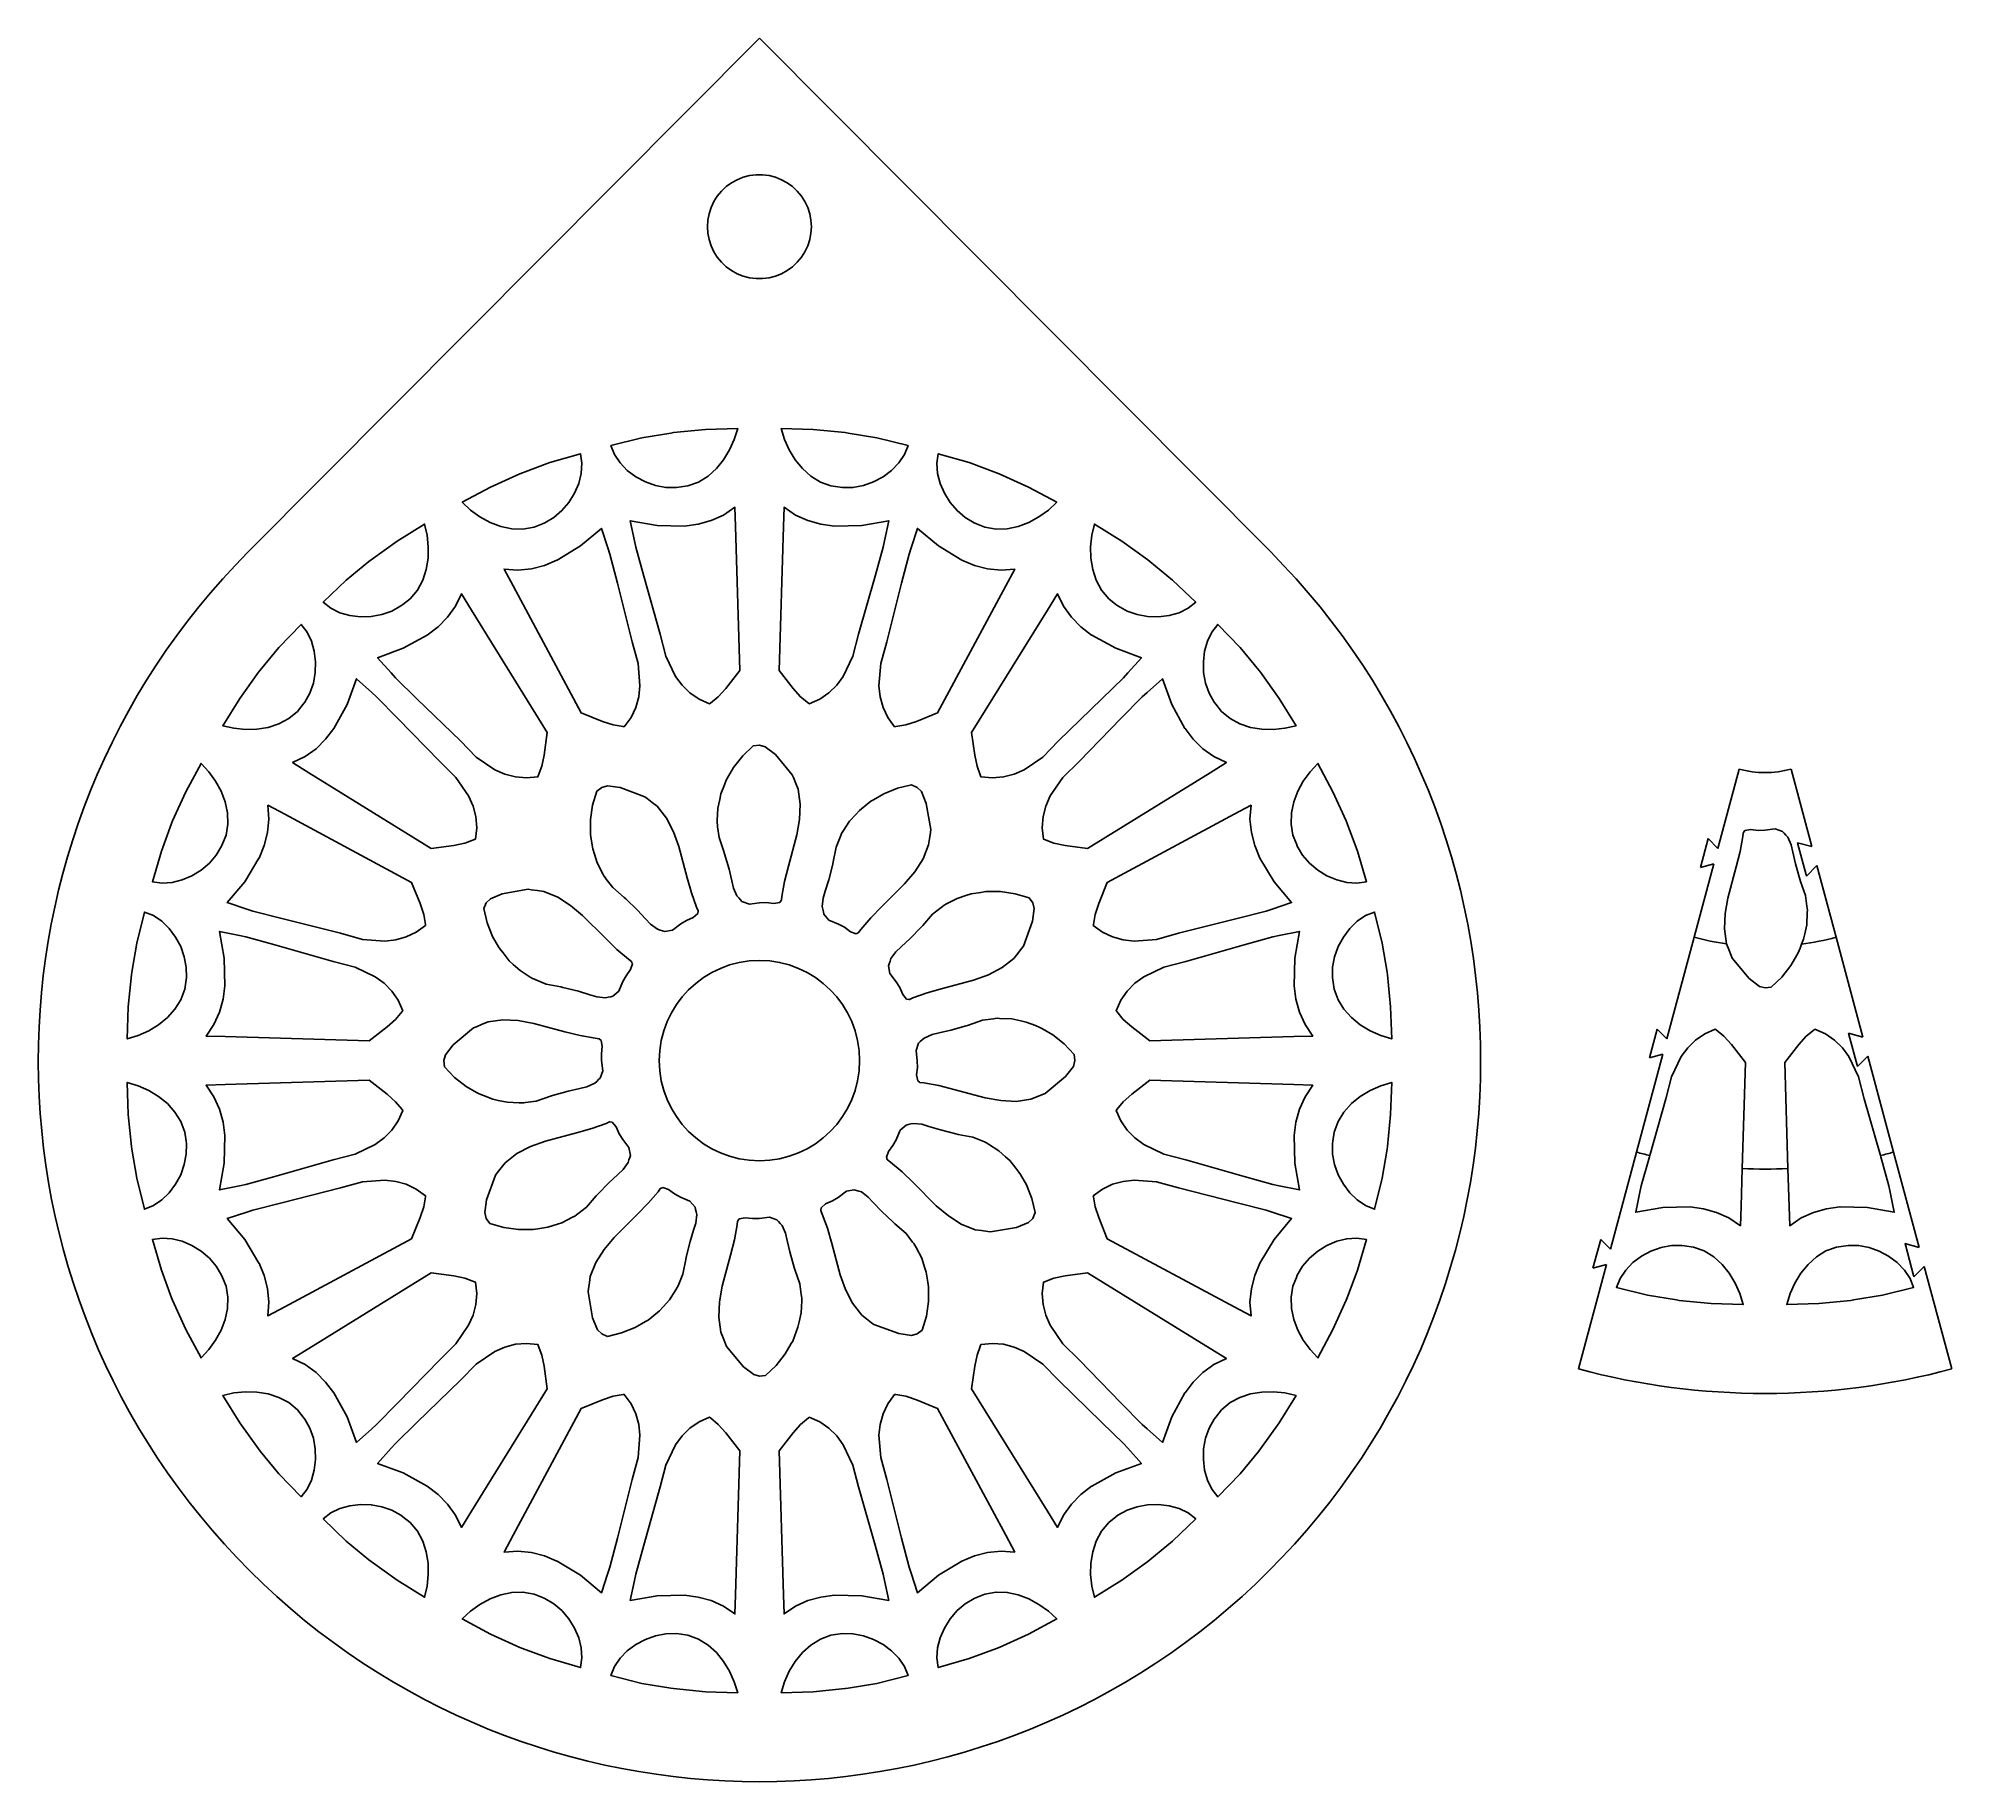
# Model space of a CAD drawing. Header units: millimetres. Extents: x 1135 to 1933, y -211 to 516.
import ezdxf

# ---------------------------------------------------------------- set-up
doc = ezdxf.new("R2010")
doc.units = ezdxf.units.MM
doc.header["$MEASUREMENT"] = 0
doc.layers.add('Predeterminada', color=18, linetype='Continuous', true_color=0x000000)

msp = doc.modelspace()

# ---------------------------------------------------------------- linework, layer by layer
at = {"layer": 'Predeterminada'}
for p, q in [((1435.93, 515.9, 50), (1222.91, 301.81, 50)), ((1648.95, 301.81, 50), (1435.93, 515.9, 50)), ((1428.94, 216.87, 50), (1425.15, 212.05, 50)), ((1433.36, 221.04, 50), (1428.94, 216.87, 50)), ((1435.93, 221.33, 50), (1433.36, 221.04, 50)), ((1438.31, 220.68, 50), (1435.93, 221.33, 50)), ((1442.55, 217.41, 50), (1438.31, 220.68, 50)), ((1449.62, 208.96, 50), (1442.55, 217.41, 50)), ((1422.68, 207.73, 50), (1422.1, 206.7, 50)), ((1425.15, 212.05, 50), (1422.68, 207.73, 50)), ((1450.07, 207.82, 50), (1449.62, 208.96, 50)), ((1451.06, 205.37, 50), (1450.07, 207.82, 50)), ((1835.3, 178.29, 119.63), (1844.15, 211.32, 119.63)), ((1865.76, 211.32, 119.63), (1874.41, 179.04, 119.63)), ((1368.11, 202.17, 50), (1366.36, 196.36, 50)), ((1370.19, 203.72, 50), (1368.11, 202.17, 50)), ((1372.57, 204.34, 50), (1370.19, 203.72, 50)), ((1377.88, 203.63, 50), (1372.57, 204.34, 50)), ((1388.23, 199.84, 50), (1377.88, 203.63, 50)), ((1389.19, 199.09, 50), (1388.23, 199.84, 50)), ((1419.87, 200.97, 50), (1419.38, 198.73, 50)), ((1421.37, 204.82, 50), (1419.87, 200.97, 50)), ((1422.1, 206.7, 50), (1421.37, 204.82, 50)), ((1452.03, 202.96, 50), (1451.06, 205.37, 50)), ((1452.91, 196.75, 50), (1452.03, 202.96, 50)), ((1487.7, 201.07, 50), (1483.4, 198.56, 50)), ((1493.39, 203.35, 50), (1487.7, 201.07, 50)), ((1499.29, 204.75, 50), (1493.39, 203.35, 50)), ((1501.67, 203.72, 50), (1499.29, 204.75, 50)), ((1503.41, 201.97, 50), (1501.67, 203.72, 50)), ((1505.44, 197.01, 50), (1503.41, 201.97, 50)), ((1366.36, 196.36, 50), (1365.5, 190.29, 50)), ((1391.27, 197.46, 50), (1389.19, 199.09, 50)), ((1393.31, 195.86, 50), (1391.27, 197.46, 50)), ((1397.19, 190.91, 50), (1393.31, 195.86, 50)), ((1418.56, 194.99, 50), (1418.32, 189.94, 50)), ((1419.38, 198.73, 50), (1418.56, 194.99, 50)), ((1452.61, 190.37, 50), (1452.91, 196.75, 50)), ((1476.04, 192.42, 50), (1473.46, 189.59, 50)), ((1477.58, 194.11, 50), (1476.04, 192.42, 50)), ((1480.8, 196.7, 50), (1477.58, 194.11, 50)), ((1482.38, 197.96, 50), (1480.8, 196.7, 50)), ((1483.4, 198.56, 50), (1482.38, 197.96, 50)), ((1507.34, 186.16, 50), (1505.44, 197.01, 50)), ((1365.5, 190.29, 50), (1365.52, 185.31, 50)), ((1365.52, 185.31, 50), (1365.52, 184.13, 50)), ((1365.52, 184.13, 50), (1365.83, 182.14, 50)), ((1400.11, 185.24, 50), (1397.19, 190.91, 50)), ((1402.35, 179.06, 50), (1400.11, 185.24, 50)), ((1418.32, 189.94, 50), (1418.28, 188.9, 50)), ((1418.28, 188.9, 50), (1418.39, 188.04, 50)), ((1418.39, 188.04, 50), (1418.49, 187.31, 50)), ((1418.49, 187.31, 50), (1419.1, 182.83, 50)), ((1447.99, 170.91, 50), (1451.46, 183.9, 50)), ((1451.46, 183.9, 50), (1452.61, 190.37, 50)), ((1469.84, 183.65, 50), (1469.56, 182.97, 50)), ((1470.16, 184.45, 50), (1469.84, 183.65, 50)), ((1470.73, 185.33, 50), (1470.16, 184.45, 50)), ((1473.46, 189.59, 50), (1470.73, 185.33, 50)), ((1506.79, 182.33, 50), (1507.16, 184.94, 50)), ((1507.16, 184.94, 50), (1507.34, 186.16, 50)), ((1845.83, 184.78, 119.63), (1845.66, 183.18, 119.63)), ((1845.92, 184.9, 119.63), (1845.83, 184.78, 119.63)), ((1846.51, 185.71, 119.63), (1845.92, 184.9, 119.63)), ((1848.98, 186.16, 119.63), (1846.51, 185.71, 119.63)), ((1852.09, 185.8, 119.63), (1848.98, 186.16, 119.63)), ((1854.88, 185.87, 119.63), (1852.09, 185.8, 119.63)), ((1859.17, 186.4, 119.63), (1854.88, 185.87, 119.63)), ((1862.25, 185.32, 119.63), (1859.17, 186.4, 119.63)), ((1862.88, 184.63, 119.63), (1862.25, 185.32, 119.63)), ((1863.62, 183.82, 119.63), (1862.88, 184.63, 119.63)), ((1864.38, 182.98, 119.63), (1863.62, 183.82, 119.63)), ((1365.83, 182.14, 50), (1366.46, 178.05, 50)), ((1366.46, 178.05, 50), (1367.16, 175.87, 50)), ((1367.16, 175.87, 50), (1368.32, 172.22, 50)), ((1405.84, 166.08, 50), (1402.35, 179.06, 50)), ((1419.1, 182.83, 50), (1421.14, 176.94, 50)), ((1421.14, 176.94, 50), (1421.41, 176.02, 50)), ((1421.41, 176.02, 50), (1423.25, 169.6, 50)), ((1467.85, 178.79, 50), (1466.67, 172.66, 50)), ((1469.56, 182.97, 50), (1467.85, 178.79, 50)), ((1504.08, 173.94, 50), (1506.43, 179.76, 50)), ((1506.43, 179.76, 50), (1506.79, 182.33, 50)), ((1828, 170.36, 119.63), (1831.22, 182.37, 119.63)), ((1831.22, 182.37, 119.63), (1835.3, 178.29, 119.63)), ((1844.54, 176.95, 119.63), (1842.9, 170.57, 119.63)), ((1845.66, 183.18, 119.63), (1844.54, 176.95, 119.63)), ((1865.82, 179.73, 119.63), (1864.38, 182.98, 119.63)), ((1866.51, 176.75, 119.63), (1865.82, 179.73, 119.63)), ((1867.63, 171.88, 119.63), (1866.51, 176.75, 119.63)), ((1874.41, 179.04, 119.63), (1868.49, 180.62, 119.63)), ((1868.49, 180.62, 119.63), (1868.64, 180.06, 119.63)), ((1868.64, 180.06, 119.63), (1872.06, 167.33, 119.63)), ((1368.32, 172.22, 50), (1370.64, 167.73, 50)), ((1370.64, 167.73, 50), (1371.12, 166.8, 50)), ((1423.25, 169.6, 50), (1424.38, 164.74, 50)), ((1446.34, 164.53, 50), (1447.99, 170.91, 50)), ((1466.44, 171.74, 50), (1464.83, 165.26, 50)), ((1466.67, 172.66, 50), (1466.44, 171.74, 50)), ((1496.4, 163.53, 50), (1500.63, 168.56, 50)), ((1500.63, 168.56, 50), (1504.08, 173.94, 50)), ((1825.38, 141.27, 119.63), (1833.58, 171.85, 119.63)), ((1833.58, 171.85, 119.63), (1828, 170.36, 119.63)), ((1842.9, 170.57, 119.63), (1839.43, 157.59, 119.63)), ((1869.48, 165.46, 119.63), (1867.63, 171.88, 119.63)), ((1872.21, 166.77, 119.63), (1876.53, 171.1, 119.63)), ((1876.53, 171.1, 119.63), (1884.53, 141.27, 119.63)), ((1339.62, 161.26, 50), (1328.77, 159.36, 50)), ((1340.84, 161.08, 50), (1339.62, 161.26, 50)), ((1343.45, 160.71, 50), (1340.84, 161.08, 50)), ((1346.02, 160.35, 50), (1343.45, 160.71, 50)), ((1351.85, 158, 50), (1346.02, 160.35, 50)), ((1371.12, 166.8, 50), (1371.65, 166.11, 50)), ((1371.65, 166.11, 50), (1372.1, 165.53, 50)), ((1372.1, 165.53, 50), (1374.87, 161.96, 50)), ((1374.87, 161.96, 50), (1379.58, 157.88, 50)), ((1407.61, 159.73, 50), (1405.84, 166.08, 50)), ((1409.75, 153.78, 50), (1407.61, 159.73, 50)), ((1424.38, 164.74, 50), (1425.07, 161.75, 50)), ((1425.07, 161.75, 50), (1426.51, 158.5, 50)), ((1445.22, 158.3, 50), (1446.34, 164.53, 50)), ((1463.37, 160.48, 50), (1462.48, 157.55, 50)), ((1464.83, 165.26, 50), (1463.37, 160.48, 50)), ((1486.9, 154.02, 50), (1496.4, 163.53, 50)), ((1528.22, 159.95, 50), (1524.13, 159.32, 50)), ((1530.21, 160.26, 50), (1528.22, 159.95, 50)), ((1531.39, 160.26, 50), (1530.21, 160.26, 50)), ((1536.37, 160.28, 50), (1531.39, 160.26, 50)), ((1542.44, 159.42, 50), (1536.37, 160.28, 50)), ((1869.74, 164.55, 119.63), (1869.48, 165.46, 119.63)), ((1871.78, 158.65, 119.63), (1869.74, 164.55, 119.63)), ((1872.06, 167.33, 119.63), (1872.21, 166.77, 119.63)), ((1322.07, 155.59, 50), (1321.03, 153.21, 50)), ((1321.03, 153.21, 50), (1322.43, 147.31, 50)), ((1323.81, 157.32, 50), (1322.07, 155.59, 50)), ((1328.77, 159.36, 50), (1323.81, 157.32, 50)), ((1357.22, 154.55, 50), (1351.85, 158, 50)), ((1362.25, 150.32, 50), (1357.22, 154.55, 50)), ((1379.58, 157.88, 50), (1380.27, 157.21, 50)), ((1380.27, 157.21, 50), (1385.07, 152.58, 50)), ((1385.07, 152.58, 50), (1388.48, 148.93, 50)), ((1410.41, 152.31, 50), (1409.75, 153.78, 50)), ((1410.28, 151.17, 50), (1410.39, 152.16, 50)), ((1410.39, 152.16, 50), (1410.41, 152.31, 50)), ((1426.51, 158.5, 50), (1427.27, 157.67, 50)), ((1427.27, 157.67, 50), (1428.01, 156.85, 50)), ((1428.01, 156.85, 50), (1428.64, 156.16, 50)), ((1428.64, 156.16, 50), (1431.72, 155.08, 50)), ((1431.72, 155.08, 50), (1436.01, 155.61, 50)), ((1436.01, 155.61, 50), (1438.79, 155.68, 50)), ((1438.79, 155.68, 50), (1441.91, 155.32, 50)), ((1441.91, 155.32, 50), (1444.37, 155.78, 50)), ((1444.37, 155.78, 50), (1444.97, 156.58, 50)), ((1444.97, 156.58, 50), (1445.06, 156.7, 50)), ((1445.06, 156.7, 50), (1445.22, 158.3, 50)), ((1462.48, 157.55, 50), (1462.09, 154.01, 50)), ((1462.09, 154.01, 50), (1462.34, 152.91, 50)), ((1462.34, 152.91, 50), (1462.57, 151.84, 50)), ((1462.57, 151.84, 50), (1462.77, 150.92, 50)), ((1482.29, 149.32, 50), (1486.9, 154.02, 50)), ((1511.61, 153.68, 50), (1508.04, 150.92, 50)), ((1512.19, 154.13, 50), (1511.61, 153.68, 50)), ((1512.88, 154.66, 50), (1512.19, 154.13, 50)), ((1513.81, 155.14, 50), (1512.88, 154.66, 50)), ((1518.3, 157.46, 50), (1513.81, 155.14, 50)), ((1521.95, 158.62, 50), (1518.3, 157.46, 50)), ((1524.13, 159.32, 50), (1521.95, 158.62, 50)), ((1548.25, 157.67, 50), (1542.44, 159.42, 50)), ((1549.8, 155.59, 50), (1548.25, 157.67, 50)), ((1549.71, 147.9, 50), (1550.42, 153.21, 50)), ((1550.42, 153.21, 50), (1549.8, 155.59, 50)), ((1839.43, 157.59, 119.63), (1838.28, 151.11, 119.63)), ((1872.39, 154.18, 119.63), (1871.78, 158.65, 119.63)), ((1872.32, 146.5, 119.63), (1872.56, 151.54, 119.63)), ((1872.49, 153.45, 119.63), (1872.39, 154.18, 119.63)), ((1872.61, 152.59, 119.63), (1872.49, 153.45, 119.63)), ((1872.56, 151.54, 119.63), (1872.61, 152.59, 119.63)), ((1322.43, 147.31, 50), (1324.71, 141.62, 50)), ((1371.76, 140.82, 50), (1362.25, 150.32, 50)), ((1388.48, 148.93, 50), (1390.57, 146.69, 50)), ((1390.57, 146.69, 50), (1393.45, 144.59, 50)), ((1393.45, 144.59, 50), (1394.52, 144.25, 50)), ((1394.52, 144.25, 50), (1395.57, 143.91, 50)), ((1395.57, 143.91, 50), (1396.46, 143.63, 50)), ((1396.46, 143.63, 50), (1399.67, 144.24, 50)), ((1399.67, 144.24, 50), (1403.12, 146.84, 50)), ((1403.12, 146.84, 50), (1405.49, 148.3, 50)), ((1405.49, 148.3, 50), (1408.37, 149.54, 50)), ((1408.37, 149.54, 50), (1410.28, 151.17, 50)), ((1462.77, 150.92, 50), (1464.9, 148.45, 50)), ((1464.9, 148.45, 50), (1468.88, 146.76, 50)), ((1468.88, 146.76, 50), (1471.33, 145.43, 50)), ((1471.33, 145.43, 50), (1473.84, 143.56, 50)), ((1473.84, 143.56, 50), (1476.21, 142.72, 50)), ((1477.26, 143.18, 50), (1478.2, 144.49, 50)), ((1478.2, 144.49, 50), (1482.29, 149.32, 50)), ((1503.29, 145.51, 50), (1498.66, 140.71, 50)), ((1503.96, 146.2, 50), (1503.29, 145.51, 50)), ((1508.04, 150.92, 50), (1503.96, 146.2, 50)), ((1545.92, 137.55, 50), (1549.71, 147.9, 50)), ((1838.28, 151.11, 119.63), (1837.98, 144.74, 119.63)), ((1837.98, 144.74, 119.63), (1838.86, 138.52, 119.63)), ((1871.51, 142.75, 119.63), (1872.32, 146.5, 119.63)), ((1324.71, 141.62, 50), (1327.22, 137.32, 50)), ((1327.22, 137.32, 50), (1327.82, 136.3, 50)), ((1327.82, 136.3, 50), (1329.08, 134.72, 50)), ((1376.46, 136.21, 50), (1371.76, 140.82, 50)), ((1381.3, 132.12, 50), (1376.46, 136.21, 50)), ((1476.21, 142.72, 50), (1477.12, 143.12, 50)), ((1477.12, 143.12, 50), (1477.26, 143.18, 50)), ((1495.01, 137.3, 50), (1492.77, 135.21, 50)), ((1498.66, 140.71, 50), (1495.01, 137.3, 50)), ((1543.54, 134.51, 50), (1545.17, 136.59, 50)), ((1545.17, 136.59, 50), (1545.92, 137.55, 50)), ((1814.04, 98.93, 119.63), (1825.38, 141.27, 119.63)), ((1838.86, 138.52, 119.63), (1839.83, 136.11, 119.63)), ((1838.86, 138.52, 119.63), (1838.86, 138.52, 119.63)), ((1839.83, 136.11, 119.63), (1840.81, 133.66, 119.63)), ((1868.79, 134.78, 119.63), (1869.52, 136.66, 119.63)), ((1869.52, 136.66, 119.63), (1870.2, 138.4, 119.63)), ((1870.2, 138.4, 119.63), (1871.02, 140.51, 119.63)), ((1871.02, 140.51, 119.63), (1871.51, 142.75, 119.63)), ((1884.53, 141.27, 119.63), (1895.67, 99.68, 119.63)), ((1329.08, 134.72, 50), (1331.67, 131.5, 50)), ((1331.67, 131.5, 50), (1333.36, 129.96, 50)), ((1333.36, 129.96, 50), (1336.19, 127.38, 50)), ((1380.35, 125.25, 50), (1382.22, 127.76, 50)), ((1382.6, 131.18, 50), (1381.3, 132.12, 50)), ((1382.22, 127.76, 50), (1383.06, 130.12, 50)), ((1382.66, 131.04, 50), (1382.6, 131.18, 50)), ((1383.06, 130.12, 50), (1382.66, 131.04, 50)), ((1490, 130.21, 50), (1489.71, 129.32, 50)), ((1489.71, 129.32, 50), (1490.32, 126.11, 50)), ((1490.33, 131.26, 50), (1490, 130.21, 50)), ((1490.67, 132.34, 50), (1490.33, 131.26, 50)), ((1492.77, 135.21, 50), (1490.67, 132.34, 50)), ((1531.32, 125.67, 50), (1537, 128.59, 50)), ((1537, 128.59, 50), (1541.94, 132.47, 50)), ((1541.94, 132.47, 50), (1543.54, 134.51, 50)), ((1840.81, 133.66, 119.63), (1841.27, 132.52, 119.63)), ((1841.27, 132.52, 119.63), (1848.34, 124.07, 119.63)), ((1861.95, 124.61, 119.63), (1865.73, 129.43, 119.63)), ((1865.73, 129.43, 119.63), (1868.2, 133.75, 119.63)), ((1868.2, 133.75, 119.63), (1868.79, 134.78, 119.63)), ((1336.19, 127.38, 50), (1340.45, 124.65, 50)), ((1340.45, 124.65, 50), (1341.33, 124.08, 50)), ((1341.33, 124.08, 50), (1342.13, 123.76, 50)), ((1342.13, 123.76, 50), (1342.81, 123.48, 50)), ((1342.81, 123.48, 50), (1346.99, 121.77, 50)), ((1346.99, 121.77, 50), (1353.12, 120.59, 50)), ((1353.12, 120.59, 50), (1354.04, 120.36, 50)), ((1354.04, 120.36, 50), (1360.52, 118.75, 50)), ((1377.33, 118.82, 50), (1379.02, 122.8, 50)), ((1379.02, 122.8, 50), (1380.35, 125.25, 50)), ((1490.32, 126.11, 50), (1492.92, 122.67, 50)), ((1492.92, 122.67, 50), (1494.38, 120.29, 50)), ((1494.38, 120.29, 50), (1495.62, 117.41, 50)), ((1505.81, 118.17, 50), (1512.16, 119.94, 50)), ((1512.16, 119.94, 50), (1525.14, 123.43, 50)), ((1525.14, 123.43, 50), (1531.32, 125.67, 50)), ((1848.34, 124.07, 119.63), (1852.58, 120.8, 119.63)), ((1852.58, 120.8, 119.63), (1854.95, 120.15, 119.63)), ((1854.95, 120.15, 119.63), (1857.53, 120.45, 119.63)), ((1857.53, 120.45, 119.63), (1861.95, 124.61, 119.63)), ((1360.52, 118.75, 50), (1365.3, 117.29, 50)), ((1365.3, 117.29, 50), (1368.23, 116.4, 50)), ((1368.23, 116.4, 50), (1371.77, 116.01, 50)), ((1371.77, 116.01, 50), (1372.87, 116.25, 50)), ((1372.87, 116.25, 50), (1373.94, 116.49, 50)), ((1373.94, 116.49, 50), (1374.86, 116.69, 50)), ((1374.86, 116.69, 50), (1377.33, 118.82, 50)), ((1495.62, 117.41, 50), (1497.25, 115.5, 50)), ((1497.25, 115.5, 50), (1498.24, 115.39, 50)), ((1498.24, 115.39, 50), (1498.39, 115.37, 50)), ((1498.39, 115.37, 50), (1499.86, 116.03, 50)), ((1499.86, 116.03, 50), (1505.81, 118.17, 50)), ((1317.96, 103.99, 50), (1316.82, 103.54, 50)), ((1320.41, 104.98, 50), (1317.96, 103.99, 50)), ((1322.82, 105.95, 50), (1320.41, 104.98, 50)), ((1329.03, 106.83, 50), (1322.82, 105.95, 50)), ((1335.41, 106.53, 50), (1329.03, 106.83, 50)), ((1341.88, 105.38, 50), (1335.41, 106.53, 50)), ((1354.87, 101.91, 50), (1341.88, 105.38, 50)), ((1522.1, 104.37, 50), (1515.68, 102.53, 50)), ((1523.02, 104.64, 50), (1522.1, 104.37, 50)), ((1528.92, 106.68, 50), (1523.02, 104.64, 50)), ((1533.39, 107.29, 50), (1528.92, 106.68, 50)), ((1534.12, 107.39, 50), (1533.39, 107.29, 50)), ((1534.98, 107.51, 50), (1534.12, 107.39, 50)), ((1536.02, 107.46, 50), (1534.98, 107.51, 50)), ((1541.07, 107.22, 50), (1536.02, 107.46, 50)), ((1544.81, 106.4, 50), (1541.07, 107.22, 50)), ((1547.05, 105.91, 50), (1544.81, 106.4, 50)), ((1550.9, 104.42, 50), (1547.05, 105.91, 50)), ((1552.78, 103.69, 50), (1550.9, 104.42, 50)), ((1553.81, 103.1, 50), (1552.78, 103.69, 50)), ((1308.37, 96.46, 50), (1305.1, 92.23, 50)), ((1316.82, 103.54, 50), (1308.37, 96.46, 50)), ((1361.25, 100.26, 50), (1354.87, 101.91, 50)), ((1367.48, 99.14, 50), (1361.25, 100.26, 50)), ((1369.08, 98.98, 50), (1367.48, 99.14, 50)), ((1369.2, 98.89, 50), (1369.08, 98.98, 50)), ((1370, 98.29, 50), (1369.2, 98.89, 50)), ((1370.46, 95.83, 50), (1370, 98.29, 50)), ((1370.1, 92.71, 50), (1370.46, 95.83, 50)), ((1502.24, 97.14, 50), (1501.16, 94.06, 50)), ((1502.93, 97.77, 50), (1502.24, 97.14, 50)), ((1503.75, 98.51, 50), (1502.93, 97.77, 50)), ((1504.58, 99.27, 50), (1503.75, 98.51, 50)), ((1507.83, 100.71, 50), (1504.58, 99.27, 50)), ((1510.82, 101.4, 50), (1507.83, 100.71, 50)), ((1515.68, 102.53, 50), (1510.82, 101.4, 50)), ((1558.13, 100.63, 50), (1553.81, 103.1, 50)), ((1562.95, 96.84, 50), (1558.13, 100.63, 50)), ((1567.12, 92.43, 50), (1562.95, 96.84, 50)), ((1806.73, 91, 119.63), (1809.95, 103.01, 119.63)), ((1809.95, 103.01, 119.63), (1814.04, 98.93, 119.63)), ((1895.67, 99.68, 119.63), (1889.76, 101.26, 119.63)), ((1889.76, 101.26, 119.63), (1889.91, 100.7, 119.63)), ((1889.91, 100.7, 119.63), (1893.32, 87.97, 119.63)), ((1305.1, 92.23, 50), (1304.45, 89.85, 50)), ((1304.45, 89.85, 50), (1304.74, 87.28, 50)), ((1370.17, 89.93, 50), (1370.1, 92.71, 50)), ((1370.7, 85.64, 50), (1370.17, 89.93, 50)), ((1501.16, 94.06, 50), (1501.69, 89.77, 50)), ((1501.69, 89.77, 50), (1501.77, 86.99, 50)), ((1566.76, 87.47, 50), (1567.41, 89.85, 50)), ((1567.41, 89.85, 50), (1567.12, 92.43, 50)), ((1801.38, 51.7, 119.63), (1812.31, 92.49, 119.63)), ((1812.31, 92.49, 119.63), (1806.73, 91, 119.63)), ((1893.32, 87.97, 119.63), (1893.47, 87.41, 119.63)), ((1893.47, 87.41, 119.63), (1897.8, 91.74, 119.63)), ((1897.8, 91.74, 119.63), (1908.53, 51.7, 119.63)), ((1304.74, 87.28, 50), (1308.91, 82.86, 50)), ((1308.91, 82.86, 50), (1313.73, 79.07, 50)), ((1364.03, 78.99, 50), (1367.28, 80.43, 50)), ((1367.28, 80.43, 50), (1368.12, 81.19, 50)), ((1368.12, 81.19, 50), (1368.93, 81.93, 50)), ((1368.93, 81.93, 50), (1369.62, 82.56, 50)), ((1369.62, 82.56, 50), (1370.7, 85.64, 50)), ((1501.77, 86.99, 50), (1501.4, 83.88, 50)), ((1501.4, 83.88, 50), (1501.86, 81.41, 50)), ((1501.86, 81.41, 50), (1502.66, 80.81, 50)), ((1502.66, 80.81, 50), (1502.78, 80.72, 50)), ((1502.78, 80.72, 50), (1504.38, 80.56, 50)), ((1504.38, 80.56, 50), (1510.61, 79.44, 50)), ((1555.04, 76.16, 50), (1563.49, 83.24, 50)), ((1563.49, 83.24, 50), (1566.76, 87.47, 50)), ((1313.73, 79.07, 50), (1318.05, 76.6, 50)), ((1318.05, 76.6, 50), (1319.08, 76.02, 50)), ((1319.08, 76.02, 50), (1320.96, 75.29, 50)), ((1320.96, 75.29, 50), (1324.81, 73.79, 50)), ((1324.81, 73.79, 50), (1327.05, 73.3, 50)), ((1327.05, 73.3, 50), (1330.79, 72.48, 50)), ((1330.79, 72.48, 50), (1335.84, 72.24, 50)), ((1335.84, 72.24, 50), (1336.88, 72.2, 50)), ((1336.88, 72.2, 50), (1337.74, 72.31, 50)), ((1337.74, 72.31, 50), (1338.47, 72.41, 50)), ((1338.47, 72.41, 50), (1342.95, 73.02, 50)), ((1342.95, 73.02, 50), (1348.84, 75.06, 50)), ((1348.84, 75.06, 50), (1349.76, 75.33, 50)), ((1349.76, 75.33, 50), (1356.18, 77.17, 50)), ((1356.18, 77.17, 50), (1361.05, 78.3, 50)), ((1361.05, 78.3, 50), (1364.03, 78.99, 50)), ((1510.61, 79.44, 50), (1516.99, 77.79, 50)), ((1516.99, 77.79, 50), (1529.98, 74.32, 50)), ((1529.98, 74.32, 50), (1536.45, 73.18, 50)), ((1536.45, 73.18, 50), (1542.83, 72.87, 50)), ((1542.83, 72.87, 50), (1549.04, 73.75, 50)), ((1549.04, 73.75, 50), (1551.45, 74.72, 50)), ((1551.45, 74.72, 50), (1553.9, 75.71, 50)), ((1553.9, 75.71, 50), (1555.04, 76.16, 50)), ((1373.47, 64.33, 50), (1372, 63.67, 50)), ((1373.62, 64.31, 50), (1373.47, 64.33, 50)), ((1374.62, 64.2, 50), (1373.62, 64.31, 50)), ((1376.24, 62.29, 50), (1374.62, 64.2, 50)), ((1346.72, 56.27, 50), (1340.54, 54.03, 50)), ((1359.7, 59.76, 50), (1346.72, 56.27, 50)), ((1366.05, 61.53, 50), (1359.7, 59.76, 50)), ((1372, 63.67, 50), (1366.05, 61.53, 50)), ((1377.48, 59.41, 50), (1376.24, 62.29, 50)), ((1378.94, 57.04, 50), (1377.48, 59.41, 50)), ((1381.54, 53.59, 50), (1378.94, 57.04, 50)), ((1492.84, 56.9, 50), (1491.51, 54.45, 50)), ((1494.53, 60.88, 50), (1492.84, 56.9, 50)), ((1497, 63.01, 50), (1494.53, 60.88, 50)), ((1497.92, 63.21, 50), (1497, 63.01, 50)), ((1498.99, 63.45, 50), (1497.92, 63.21, 50)), ((1500.09, 63.69, 50), (1498.99, 63.45, 50)), ((1503.63, 63.31, 50), (1500.09, 63.69, 50)), ((1506.56, 62.41, 50), (1503.63, 63.31, 50)), ((1511.34, 60.95, 50), (1506.56, 62.41, 50)), ((1517.82, 59.34, 50), (1511.34, 60.95, 50)), ((1518.74, 59.11, 50), (1517.82, 59.34, 50)), ((1524.87, 57.93, 50), (1518.74, 59.11, 50)), ((1529.05, 56.22, 50), (1524.87, 57.93, 50)), ((1529.73, 55.95, 50), (1529.05, 56.22, 50)), ((1530.54, 55.62, 50), (1529.73, 55.95, 50)), ((1334.87, 51.11, 50), (1329.92, 47.23, 50)), ((1340.54, 54.03, 50), (1334.87, 51.11, 50)), ((1381.19, 47.36, 50), (1381.53, 48.44, 50)), ((1381.53, 48.44, 50), (1381.87, 49.49, 50)), ((1382.15, 50.38, 50), (1381.54, 53.59, 50)), ((1381.87, 49.49, 50), (1382.15, 50.38, 50)), ((1489.64, 51.94, 50), (1488.81, 49.58, 50)), ((1488.81, 49.58, 50), (1489.2, 48.66, 50)), ((1489.2, 48.66, 50), (1489.26, 48.52, 50)), ((1489.26, 48.52, 50), (1490.57, 47.58, 50)), ((1491.51, 54.45, 50), (1489.64, 51.94, 50)), ((1531.42, 55.05, 50), (1530.54, 55.62, 50)), ((1535.67, 52.32, 50), (1531.42, 55.05, 50)), ((1538.5, 49.75, 50), (1535.67, 52.32, 50)), ((1540.19, 48.2, 50), (1538.5, 49.75, 50)), ((1542.78, 44.98, 50), (1540.19, 48.2, 50)), ((1801.38, 51.7, 119.63), (1790.55, 11.27, 119.63)), ((1919.16, 12.02, 119.63), (1908.53, 51.7, 119.63)), ((1325.94, 42.15, 50), (1322.15, 31.8, 50)), ((1326.69, 43.11, 50), (1325.94, 42.15, 50)), ((1328.32, 45.19, 50), (1326.69, 43.11, 50)), ((1329.92, 47.23, 50), (1328.32, 45.19, 50)), ((1373.2, 38.99, 50), (1376.85, 42.4, 50)), ((1376.85, 42.4, 50), (1379.09, 44.49, 50)), ((1379.09, 44.49, 50), (1381.19, 47.36, 50)), ((1490.57, 47.58, 50), (1495.4, 43.49, 50)), ((1495.4, 43.49, 50), (1500.11, 38.88, 50)), ((1544.05, 43.41, 50), (1542.78, 44.98, 50)), ((1544.64, 42.38, 50), (1544.05, 43.41, 50)), ((1547.15, 38.09, 50), (1544.64, 42.38, 50)), ((1363.82, 28.79, 50), (1367.91, 33.5, 50)), ((1367.91, 33.5, 50), (1368.57, 34.19, 50)), ((1368.57, 34.19, 50), (1373.2, 38.99, 50)), ((1393.66, 35.21, 50), (1389.57, 30.38, 50)), ((1394.6, 36.52, 50), (1393.66, 35.21, 50)), ((1394.74, 36.58, 50), (1394.6, 36.52, 50)), ((1395.66, 36.98, 50), (1394.74, 36.58, 50)), ((1398.02, 36.14, 50), (1395.66, 36.98, 50)), ((1400.53, 34.27, 50), (1398.02, 36.14, 50)), ((1402.98, 32.94, 50), (1400.53, 34.27, 50)), ((1406.96, 31.25, 50), (1402.98, 32.94, 50)), ((1468.75, 32.86, 50), (1466.37, 31.4, 50)), ((1472.19, 35.46, 50), (1468.75, 32.86, 50)), ((1475.4, 36.07, 50), (1472.19, 35.46, 50)), ((1476.3, 35.79, 50), (1475.4, 36.07, 50)), ((1477.34, 35.45, 50), (1476.3, 35.79, 50)), ((1478.42, 35.11, 50), (1477.34, 35.45, 50)), ((1481.29, 33.01, 50), (1478.42, 35.11, 50)), ((1483.38, 30.77, 50), (1481.29, 33.01, 50)), ((1500.11, 38.88, 50), (1509.61, 29.38, 50)), ((1549.43, 32.4, 50), (1547.15, 38.09, 50)), ((1550.83, 26.49, 50), (1549.43, 32.4, 50)), ((1322.15, 31.8, 50), (1321.44, 26.49, 50)), ((1321.44, 26.49, 50), (1322.07, 24.11, 50)), ((1322.07, 24.11, 50), (1323.61, 22.03, 50)), ((1353.56, 22.24, 50), (1358.05, 24.56, 50)), ((1358.05, 24.56, 50), (1358.98, 25.04, 50)), ((1358.98, 25.04, 50), (1359.67, 25.57, 50)), ((1359.67, 25.57, 50), (1360.25, 26.02, 50)), ((1360.25, 26.02, 50), (1363.82, 28.79, 50)), ((1384.96, 25.68, 50), (1375.46, 16.17, 50)), ((1389.57, 30.38, 50), (1384.96, 25.68, 50)), ((1409.09, 28.78, 50), (1406.96, 31.25, 50)), ((1409.29, 27.86, 50), (1409.09, 28.78, 50)), ((1409.53, 26.79, 50), (1409.29, 27.86, 50)), ((1409.39, 22.15, 50), (1409.77, 25.69, 50)), ((1409.77, 25.69, 50), (1409.53, 26.79, 50)), ((1427.49, 23.92, 50), (1426.89, 23.12, 50)), ((1429.96, 24.38, 50), (1427.49, 23.92, 50)), ((1433.07, 24.02, 50), (1429.96, 24.38, 50)), ((1435.86, 24.09, 50), (1433.07, 24.02, 50)), ((1440.14, 24.62, 50), (1435.86, 24.09, 50)), ((1443.22, 23.54, 50), (1440.14, 24.62, 50)), ((1461.47, 27.54, 50), (1461.45, 27.39, 50)), ((1461.45, 27.39, 50), (1462.11, 25.92, 50)), ((1461.58, 28.53, 50), (1461.47, 27.54, 50)), ((1463.49, 30.16, 50), (1461.58, 28.53, 50)), ((1462.11, 25.92, 50), (1464.25, 19.97, 50)), ((1466.37, 31.4, 50), (1463.49, 30.16, 50)), ((1486.79, 27.12, 50), (1483.38, 30.77, 50)), ((1491.59, 22.49, 50), (1486.79, 27.12, 50)), ((1509.61, 29.38, 50), (1514.65, 25.15, 50)), ((1514.65, 25.15, 50), (1520.02, 21.7, 50)), ((1548.05, 22.38, 50), (1549.8, 24.11, 50)), ((1549.8, 24.11, 50), (1550.83, 26.49, 50)), ((1323.61, 22.03, 50), (1329.42, 20.28, 50)), ((1329.42, 20.28, 50), (1335.49, 19.42, 50)), ((1335.49, 19.42, 50), (1340.47, 19.44, 50)), ((1340.47, 19.44, 50), (1341.65, 19.44, 50)), ((1341.65, 19.44, 50), (1343.64, 19.75, 50)), ((1343.64, 19.75, 50), (1347.73, 20.38, 50)), ((1347.73, 20.38, 50), (1349.91, 21.08, 50)), ((1349.91, 21.08, 50), (1353.56, 22.24, 50)), ((1375.46, 16.17, 50), (1371.23, 11.14, 50)), ((1407.03, 14.44, 50), (1408.49, 19.22, 50)), ((1408.49, 19.22, 50), (1409.39, 22.15, 50)), ((1426.64, 21.4, 50), (1425.52, 15.17, 50)), ((1426.8, 23, 50), (1426.64, 21.4, 50)), ((1426.89, 23.12, 50), (1426.8, 23, 50)), ((1443.86, 22.85, 50), (1443.22, 23.54, 50)), ((1444.59, 22.04, 50), (1443.86, 22.85, 50)), ((1445.35, 21.2, 50), (1444.59, 22.04, 50)), ((1446.79, 17.95, 50), (1445.35, 21.2, 50)), ((1447.48, 14.96, 50), (1446.79, 17.95, 50)), ((1464.25, 19.97, 50), (1466.02, 13.62, 50)), ((1492.28, 21.82, 50), (1491.59, 22.49, 50)), ((1497, 17.74, 50), (1492.28, 21.82, 50)), ((1499.76, 14.17, 50), (1497, 17.74, 50)), ((1520.02, 21.7, 50), (1525.84, 19.35, 50)), ((1525.84, 19.35, 50), (1528.41, 18.99, 50)), ((1528.41, 18.99, 50), (1531.03, 18.62, 50)), ((1531.03, 18.62, 50), (1532.24, 18.44, 50)), ((1532.24, 18.44, 50), (1543.09, 20.34, 50)), ((1543.09, 20.34, 50), (1548.05, 22.38, 50)), ((1371.23, 11.14, 50), (1367.78, 5.76, 50)), ((1405.42, 7.96, 50), (1407.03, 14.44, 50)), ((1423.88, 8.79, 50), (1420.41, -4.2, 50)), ((1425.52, 15.17, 50), (1423.88, 8.79, 50)), ((1448.61, 10.1, 50), (1447.48, 14.96, 50)), ((1450.45, 3.68, 50), (1448.61, 10.1, 50)), ((1466.02, 13.62, 50), (1469.51, 0.64, 50)), ((1500.21, 13.59, 50), (1499.76, 14.17, 50)), ((1500.74, 12.9, 50), (1500.21, 13.59, 50)), ((1501.22, 11.97, 50), (1500.74, 12.9, 50)), ((1503.54, 7.48, 50), (1501.22, 11.97, 50)), ((1786.47, 15.35, 119.63), (1783.25, 3.34, 119.63)), ((1790.55, 11.27, 119.63), (1786.47, 15.35, 119.63)), ((1913.4, 13.04, 119.63), (1913.25, 13.6, 119.63)), ((1913.25, 13.6, 119.63), (1919.16, 12.02, 119.63)), ((1916.81, 0.31, 119.63), (1913.4, 13.04, 119.63)), ((1367.78, 5.76, 50), (1365.43, -0.06, 50)), ((1402.3, -3.27, 50), (1404.01, 0.91, 50)), ((1404.01, 0.91, 50), (1405.19, 7.04, 50)), ((1405.19, 7.04, 50), (1405.42, 7.96, 50)), ((1450.72, 2.76, 50), (1450.45, 3.68, 50)), ((1452.76, -3.13, 50), (1450.72, 2.76, 50)), ((1469.51, 0.64, 50), (1471.75, -5.54, 50)), ((1504.71, 3.83, 50), (1503.54, 7.48, 50)), ((1505.4, 1.65, 50), (1504.71, 3.83, 50)), ((1506.03, -2.44, 50), (1505.4, 1.65, 50)), ((1788.82, 4.83, 119.63), (1777.18, -38.63, 119.63)), ((1783.25, 3.34, 119.63), (1788.82, 4.83, 119.63)), ((1916.96, -0.25, 119.63), (1916.81, 0.31, 119.63)), ((1921.29, 4.08, 119.63), (1916.96, -0.25, 119.63)), ((1932.73, -38.63, 119.63), (1921.29, 4.08, 119.63)), ((1364.7, -5.24, 50), (1364.52, -6.46, 50)), ((1364.52, -6.46, 50), (1366.42, -17.31, 50)), ((1365.07, -2.63, 50), (1364.7, -5.24, 50)), ((1365.43, -0.06, 50), (1365.07, -2.63, 50)), ((1398.41, -9.89, 50), (1401.13, -5.63, 50)), ((1401.13, -5.63, 50), (1401.7, -4.75, 50)), ((1401.7, -4.75, 50), (1402.03, -3.95, 50)), ((1402.03, -3.95, 50), (1402.3, -3.27, 50)), ((1420.41, -4.2, 50), (1419.26, -10.67, 50)), ((1453.37, -7.61, 50), (1452.76, -3.13, 50)), ((1453.47, -8.34, 50), (1453.37, -7.61, 50)), ((1471.75, -5.54, 50), (1474.68, -11.21, 50)), ((1506.34, -4.43, 50), (1506.03, -2.44, 50)), ((1506.34, -5.61, 50), (1506.34, -4.43, 50)), ((1506.36, -10.59, 50), (1506.34, -5.61, 50)), ((1391.06, -17, 50), (1394.28, -14.41, 50)), ((1394.28, -14.41, 50), (1395.83, -12.72, 50)), ((1395.83, -12.72, 50), (1398.41, -9.89, 50)), ((1419.26, -10.67, 50), (1418.95, -17.05, 50)), ((1452.48, -19.03, 50), (1453.3, -15.29, 50)), ((1453.3, -15.29, 50), (1453.54, -10.24, 50)), ((1453.59, -9.2, 50), (1453.47, -8.34, 50)), ((1453.54, -10.24, 50), (1453.59, -9.2, 50)), ((1474.68, -11.21, 50), (1478.55, -16.16, 50)), ((1505.5, -16.66, 50), (1506.36, -10.59, 50)), ((1366.42, -17.31, 50), (1368.46, -22.27, 50)), ((1368.46, -22.27, 50), (1370.19, -24.02, 50)), ((1372.57, -25.05, 50), (1378.48, -23.65, 50)), ((1378.48, -23.65, 50), (1384.17, -21.37, 50)), ((1384.17, -21.37, 50), (1388.46, -18.86, 50)), ((1388.46, -18.86, 50), (1389.49, -18.26, 50)), ((1389.49, -18.26, 50), (1391.06, -17, 50)), ((1418.95, -17.05, 50), (1419.84, -23.26, 50)), ((1419.84, -23.26, 50), (1420.8, -25.67, 50)), ((1450.5, -25.12, 50), (1451.99, -21.27, 50)), ((1451.99, -21.27, 50), (1452.48, -19.03, 50)), ((1478.55, -16.16, 50), (1480.59, -17.76, 50)), ((1480.59, -17.76, 50), (1482.67, -19.39, 50)), ((1482.67, -19.39, 50), (1483.63, -20.14, 50)), ((1483.63, -20.14, 50), (1493.98, -23.93, 50)), ((1501.67, -24.02, 50), (1503.75, -22.47, 50)), ((1503.75, -22.47, 50), (1505.5, -16.66, 50)), ((1370.19, -24.02, 50), (1372.57, -25.05, 50)), ((1420.8, -25.67, 50), (1421.79, -28.12, 50)), ((1421.79, -28.12, 50), (1422.25, -29.26, 50)), ((1422.25, -29.26, 50), (1429.32, -37.71, 50)), ((1446.71, -32.35, 50), (1449.18, -28.03, 50)), ((1449.18, -28.03, 50), (1449.77, -27, 50)), ((1449.77, -27, 50), (1450.5, -25.12, 50)), ((1493.98, -23.93, 50), (1499.29, -24.64, 50)), ((1499.29, -24.64, 50), (1501.67, -24.02, 50)), ((1429.32, -37.71, 50), (1433.55, -40.98, 50)), ((1438.51, -41.34, 50), (1442.92, -37.17, 50)), ((1442.92, -37.17, 50), (1446.71, -32.35, 50)), ((1433.55, -40.98, 50), (1435.93, -41.63, 50)), ((1435.93, -41.63, 50), (1438.51, -41.34, 50))]:
    msp.add_line(p, q, dxfattribs=at)
for points in [[(1454.87, 426.94), (1456.03, 429.4), (1456.87, 431.99), (1457.38, 434.66), (1457.55, 437.37), (1457.38, 440.09), (1456.87, 442.76), (1456.03, 445.34), (1454.87, 447.81), (1453.41, 450.1), (1451.68, 452.2), (1449.69, 454.06), (1447.49, 455.66), (1445.11, 456.97), (1442.58, 457.97), (1439.95, 458.65), (1437.25, 458.99), (1434.53, 458.99), (1431.83, 458.65), (1429.2, 457.97), (1426.67, 456.97), (1424.29, 455.66), (1422.09, 454.06), (1420.1, 452.2), (1418.37, 450.1), (1416.91, 447.81), (1415.75, 445.34), (1414.91, 442.76), (1414.4, 440.09), (1414.23, 437.37), (1414.4, 434.66), (1414.91, 431.99), (1415.75, 429.4), (1416.91, 426.94), (1418.37, 424.64), (1420.1, 422.55), (1422.09, 420.69), (1424.29, 419.09), (1426.67, 417.78), (1429.2, 416.78), (1431.83, 416.1), (1434.53, 415.76), (1437.25, 415.76), (1439.95, 416.1), (1442.58, 416.78), (1445.11, 417.78), (1447.49, 419.09), (1449.69, 420.69), (1451.68, 422.55), (1453.41, 424.64), (1454.87, 426.94)], [(1384.43, 333.15), (1380.87, 335.81), (1377.86, 338.92), (1375.53, 342.39), (1374.01, 346.14), (1386.97, 349.36), (1399.03, 351.37), (1400.16, 351.56), (1413.49, 352.84), (1426.87, 353.28), (1425.46, 348.73), (1423.5, 344.33), (1421.01, 340.22), (1418.01, 336.54), (1414.51, 333.4), (1410.55, 330.95), (1406.14, 329.32), (1402.33, 328.78), (1401.3, 328.63), (1396.97, 328.67), (1392.62, 329.5), (1388.39, 331.02), (1384.43, 333.15)], [(1487.43, 333.15), (1490.99, 335.81), (1494, 338.92), (1496.34, 342.39), (1497.85, 346.14), (1484.89, 349.36), (1472.83, 351.37), (1471.7, 351.56), (1458.37, 352.84), (1444.99, 353.28), (1446.4, 348.73), (1448.36, 344.33), (1450.85, 340.22), (1453.86, 336.54), (1457.35, 333.4), (1461.31, 330.95), (1465.72, 329.32), (1469.53, 328.78), (1470.56, 328.63), (1474.9, 328.67), (1479.24, 329.5), (1483.47, 331.02), (1487.43, 333.15)], [(1358.88, 326.31), (1360.63, 330.39), (1361.69, 334.59), (1361.97, 338.76), (1361.41, 342.76), (1348.58, 339.07), (1337.13, 334.78), (1336.06, 334.38), (1323.87, 328.83), (1312.06, 322.52), (1315.56, 319.28), (1319.45, 316.45), (1323.67, 314.14), (1328.11, 312.45), (1332.7, 311.48), (1337.36, 311.34), (1342, 312.13), (1345.56, 313.57), (1346.53, 313.95), (1350.26, 316.16), (1353.62, 319.05), (1356.52, 322.48), (1358.88, 326.31)], [(1512.98, 326.31), (1511.23, 330.39), (1510.17, 334.59), (1509.89, 338.76), (1510.45, 342.76), (1523.28, 339.07), (1534.73, 334.78), (1535.8, 334.38), (1547.99, 328.83), (1559.8, 322.52), (1556.31, 319.28), (1552.41, 316.45), (1548.2, 314.14), (1543.75, 312.45), (1539.16, 311.48), (1534.5, 311.34), (1529.87, 312.13), (1526.3, 313.57), (1525.33, 313.95), (1521.6, 316.16), (1518.25, 319.05), (1515.34, 322.48), (1512.98, 326.31)], [(1387.71, 291.79), (1384.35, 303.82), (1383.8, 306.47), (1382.07, 314.82), (1393.26, 312.88), (1404.7, 312.62), (1404.72, 312.62), (1410.33, 313.38), (1415.75, 314.87), (1420.9, 317.19), (1425.68, 320.43), (1425.92, 312.46), (1427.75, 252.48), (1421.91, 244.98), (1418.76, 241.45), (1415.5, 238.77), (1415.15, 238.48), (1410.77, 240.44), (1406.97, 243.06), (1403.72, 246.27), (1401, 249.96), (1396.96, 258.37), (1394.61, 267.53), (1387.71, 291.79)], [(1484.15, 291.79), (1487.51, 303.82), (1488.06, 306.47), (1489.79, 314.82), (1478.6, 312.88), (1467.16, 312.62), (1467.14, 312.62), (1461.53, 313.38), (1456.11, 314.87), (1450.96, 317.19), (1446.19, 320.43), (1445.94, 312.46), (1444.11, 252.48), (1449.95, 244.98), (1453.1, 241.45), (1456.36, 238.77), (1456.71, 238.48), (1461.09, 240.44), (1464.89, 243.06), (1468.14, 246.27), (1470.87, 249.96), (1474.9, 258.37), (1477.25, 267.53), (1484.15, 291.79)], [(1269.68, 274.8), (1265.27, 275.33), (1261.1, 276.51), (1257.35, 278.35), (1254.16, 280.84), (1263.77, 290.11), (1273.21, 297.88), (1274.1, 298.61), (1285, 306.39), (1296.37, 313.46), (1297.43, 308.81), (1297.93, 304.02), (1297.82, 299.22), (1297.06, 294.53), (1295.61, 290.06), (1293.4, 285.96), (1290.4, 282.34), (1287.37, 279.97), (1286.55, 279.33), (1282.78, 277.2), (1278.6, 275.74), (1274.18, 274.94), (1269.68, 274.8)], [(1376.72, 288.84), (1373.61, 300.94), (1372.76, 303.51), (1370.09, 311.61), (1361.37, 304.33), (1351.59, 298.39), (1351.57, 298.38), (1346.33, 296.23), (1340.9, 294.81), (1335.28, 294.24), (1329.52, 294.67), (1333.3, 287.64), (1361.7, 234.78), (1370.51, 231.2), (1375, 229.73), (1379.17, 229.03), (1379.61, 228.96), (1382.43, 232.84), (1384.4, 237.02), (1385.61, 241.42), (1386.13, 245.97), (1385.42, 255.28), (1382.88, 264.39), (1376.72, 288.84)], [(1495.14, 288.84), (1498.25, 300.94), (1499.1, 303.51), (1501.77, 311.61), (1510.5, 304.33), (1520.27, 298.39), (1520.29, 298.38), (1525.53, 296.23), (1530.97, 294.81), (1536.58, 294.24), (1542.34, 294.67), (1538.57, 287.64), (1510.16, 234.78), (1501.36, 231.2), (1496.86, 229.73), (1492.7, 229.03), (1492.25, 228.96), (1489.44, 232.84), (1487.46, 237.02), (1486.25, 241.42), (1485.73, 245.97), (1486.45, 255.28), (1488.99, 264.39), (1495.14, 288.84)], [(1602.18, 274.8), (1606.59, 275.33), (1610.76, 276.51), (1614.51, 278.35), (1617.7, 280.84), (1608.09, 290.11), (1598.65, 297.88), (1597.76, 298.61), (1586.86, 306.39), (1575.49, 313.46), (1574.43, 308.81), (1573.93, 304.02), (1574.04, 299.22), (1574.8, 294.53), (1576.25, 290.06), (1578.46, 285.96), (1581.46, 282.34), (1584.49, 279.97), (1585.31, 279.33), (1589.09, 277.2), (1593.27, 275.74), (1597.69, 274.94), (1602.18, 274.8)], [(1293.2, 240.63), (1284.28, 249.36), (1282.48, 251.39), (1276.8, 257.75), (1287.47, 261.67), (1297.5, 267.16), (1297.52, 267.17), (1302, 270.64), (1305.95, 274.63), (1309.24, 279.21), (1311.76, 284.41), (1315.96, 277.63), (1347.53, 226.6), (1346.23, 217.19), (1345.26, 212.56), (1343.78, 208.6), (1343.62, 208.18), (1338.85, 207.68), (1334.24, 208.06), (1329.83, 209.21), (1325.62, 211.04), (1317.92, 216.31), (1311.3, 223.07), (1293.2, 240.63)], [(1578.66, 240.63), (1587.58, 249.36), (1589.38, 251.39), (1595.06, 257.75), (1584.4, 261.67), (1574.37, 267.16), (1574.34, 267.17), (1569.87, 270.64), (1565.91, 274.63), (1562.62, 279.21), (1560.1, 284.41), (1555.91, 277.63), (1524.33, 226.6), (1525.63, 217.19), (1526.6, 212.56), (1528.08, 208.6), (1528.24, 208.18), (1533.01, 207.68), (1537.62, 208.06), (1542.03, 209.21), (1546.24, 211.04), (1553.94, 216.31), (1560.56, 223.07), (1578.66, 240.63)], [(1250.98, 256.1), (1250.45, 260.51), (1249.27, 264.68), (1247.43, 268.43), (1244.94, 271.62), (1235.67, 262.01), (1227.9, 252.57), (1227.17, 251.68), (1219.4, 240.78), (1212.32, 229.41), (1216.97, 228.35), (1221.76, 227.85), (1226.56, 227.96), (1231.26, 228.72), (1235.72, 230.17), (1239.82, 232.38), (1243.44, 235.38), (1245.81, 238.41), (1246.46, 239.23), (1248.59, 243.01), (1250.05, 247.19), (1250.84, 251.6), (1250.98, 256.1)], [(1620.89, 256.1), (1621.41, 260.51), (1622.59, 264.68), (1624.43, 268.43), (1626.92, 271.62), (1636.19, 262.01), (1643.96, 252.57), (1644.69, 251.68), (1652.47, 240.78), (1659.54, 229.41), (1654.89, 228.35), (1650.1, 227.85), (1645.3, 227.96), (1640.61, 228.72), (1636.14, 230.17), (1632.04, 232.38), (1628.42, 235.38), (1626.05, 238.41), (1625.41, 239.23), (1623.28, 243.01), (1621.82, 247.19), (1621.02, 251.6), (1620.89, 256.1)], [(1285.15, 232.58), (1276.42, 241.5), (1274.4, 243.3), (1268.03, 248.98), (1264.11, 238.32), (1258.62, 228.29), (1258.61, 228.26), (1255.15, 223.79), (1251.15, 219.83), (1246.57, 216.54), (1241.37, 214.02), (1248.15, 209.83), (1299.18, 178.25), (1308.6, 179.55), (1313.22, 180.52), (1317.18, 182), (1317.6, 182.16), (1318.1, 186.93), (1317.72, 191.54), (1316.57, 195.95), (1314.74, 200.16), (1309.47, 207.86), (1302.71, 214.48), (1285.15, 232.58)], [(1586.71, 232.58), (1595.45, 241.5), (1597.47, 243.3), (1603.83, 248.98), (1607.75, 238.32), (1613.24, 228.29), (1613.25, 228.26), (1616.72, 223.79), (1620.71, 219.83), (1625.29, 216.54), (1630.5, 214.02), (1623.71, 209.83), (1572.68, 178.25), (1563.27, 179.55), (1558.64, 180.52), (1554.68, 182), (1554.26, 182.16), (1553.76, 186.93), (1554.14, 191.54), (1555.29, 195.95), (1557.12, 200.16), (1562.39, 207.86), (1569.15, 214.48), (1586.71, 232.58)], [(1199.48, 166.9), (1195.39, 165.15), (1191.19, 164.09), (1187.02, 163.81), (1183.02, 164.37), (1186.71, 177.2), (1191, 188.65), (1191.4, 189.72), (1196.95, 201.91), (1203.26, 213.72), (1206.5, 210.22), (1209.33, 206.33), (1211.64, 202.11), (1213.33, 197.67), (1214.3, 193.08), (1214.44, 188.42), (1213.65, 183.78), (1212.22, 180.22), (1211.83, 179.25), (1209.62, 175.52), (1206.73, 172.16), (1203.3, 169.26), (1199.48, 166.9)], [(1672.39, 166.9), (1676.47, 165.15), (1680.67, 164.09), (1684.84, 163.81), (1688.84, 164.37), (1685.15, 177.2), (1680.86, 188.65), (1680.46, 189.72), (1674.91, 201.91), (1668.6, 213.72), (1665.36, 210.22), (1662.53, 206.33), (1660.22, 202.11), (1658.53, 197.67), (1657.56, 193.08), (1657.42, 188.42), (1658.21, 183.78), (1659.65, 180.22), (1660.03, 179.25), (1662.24, 175.52), (1665.13, 172.16), (1668.56, 169.26), (1672.39, 166.9)], [(1236.94, 149.06), (1224.84, 152.17), (1222.27, 153.02), (1214.17, 155.69), (1221.45, 164.42), (1227.39, 174.19), (1227.4, 174.21), (1229.55, 179.45), (1230.97, 184.89), (1231.54, 190.5), (1231.11, 196.26), (1238.14, 192.49), (1291, 164.08), (1294.58, 155.28), (1296.06, 150.78), (1296.75, 146.62), (1296.82, 146.17), (1292.94, 143.35), (1288.76, 141.38), (1284.36, 140.17), (1279.81, 139.65), (1270.5, 140.37), (1261.39, 142.91), (1236.94, 149.06)], [(1634.93, 149.06), (1647.02, 152.17), (1649.59, 153.02), (1657.69, 155.69), (1650.41, 164.42), (1644.48, 174.19), (1644.46, 174.21), (1642.31, 179.45), (1640.89, 184.89), (1640.33, 190.5), (1640.75, 196.26), (1633.72, 192.49), (1580.86, 164.08), (1577.28, 155.28), (1575.81, 150.78), (1575.11, 146.62), (1575.04, 146.17), (1578.92, 143.35), (1583.1, 141.38), (1587.5, 140.17), (1592.05, 139.65), (1601.36, 140.37), (1610.47, 142.91), (1634.93, 149.06)], [(1192.63, 141.35), (1189.97, 144.91), (1186.86, 147.92), (1183.39, 150.26), (1179.64, 151.77), (1176.43, 138.81), (1174.41, 126.75), (1174.22, 125.62), (1172.94, 112.29), (1172.5, 98.91), (1177.05, 100.32), (1181.45, 102.28), (1185.56, 104.77), (1189.24, 107.77), (1192.38, 111.27), (1194.83, 115.23), (1196.46, 119.64), (1197, 123.45), (1197.15, 124.48), (1197.11, 128.81), (1196.28, 133.16), (1194.76, 137.39), (1192.63, 141.35)], [(1679.23, 141.35), (1681.89, 144.91), (1685, 147.92), (1688.47, 150.26), (1692.22, 151.77), (1695.44, 138.81), (1697.45, 126.75), (1697.64, 125.62), (1698.92, 112.29), (1699.37, 98.91), (1694.81, 100.32), (1690.41, 102.28), (1686.3, 104.77), (1682.62, 107.77), (1679.48, 111.27), (1677.03, 115.23), (1675.4, 119.64), (1674.86, 123.45), (1674.71, 124.48), (1674.75, 128.81), (1675.58, 133.16), (1677.1, 137.39), (1679.23, 141.35)], [(1233.99, 138.07), (1221.96, 141.43), (1219.31, 141.98), (1210.96, 143.71), (1212.9, 132.52), (1213.16, 121.08), (1213.16, 121.06), (1212.4, 115.45), (1210.91, 110.03), (1208.6, 104.88), (1205.35, 100.1), (1213.32, 99.86), (1273.31, 98.03), (1280.8, 103.87), (1284.33, 107.02), (1287.01, 110.28), (1287.3, 110.63), (1285.35, 115.01), (1282.72, 118.81), (1279.51, 122.06), (1275.83, 124.79), (1267.41, 128.82), (1258.25, 131.17), (1233.99, 138.07)], [(1637.87, 138.07), (1649.9, 141.43), (1652.55, 141.98), (1660.91, 143.71), (1658.96, 132.52), (1658.7, 121.08), (1658.7, 121.06), (1659.46, 115.45), (1660.95, 110.03), (1663.27, 104.88), (1666.51, 100.1), (1658.54, 99.86), (1598.56, 98.03), (1591.06, 103.87), (1587.53, 107.02), (1584.85, 110.28), (1584.56, 110.63), (1586.52, 115.01), (1589.14, 118.81), (1592.35, 122.06), (1596.04, 124.79), (1604.46, 128.82), (1613.62, 131.17), (1637.87, 138.07)], [(1845.43, 44.86), (1846.77, 89.01), (1840.94, 96.51), (1837.79, 100.03), (1834.52, 102.72), (1834.18, 103), (1829.8, 101.05), (1825.99, 98.42), (1822.75, 95.21), (1820.02, 91.53), (1815.99, 83.11), (1813.63, 73.95), (1806.91, 50.3)], [(1903, 50.3), (1896.28, 73.95), (1893.92, 83.11), (1889.89, 91.53), (1887.16, 95.21), (1883.91, 98.42), (1880.11, 101.05), (1875.73, 103), (1875.38, 102.72), (1872.12, 100.03), (1868.97, 96.51), (1863.14, 89.01), (1864.48, 44.86)], [(1192.63, 38.35), (1189.97, 34.79), (1186.86, 31.78), (1183.39, 29.44), (1179.64, 27.93), (1176.43, 40.89), (1174.41, 52.95), (1174.22, 54.08), (1172.94, 67.41), (1172.5, 80.79), (1177.05, 79.38), (1181.45, 77.42), (1185.56, 74.93), (1189.24, 71.93), (1192.38, 68.43), (1194.83, 64.47), (1196.46, 60.06), (1197, 56.25), (1197.15, 55.22), (1197.11, 50.89), (1196.28, 46.54), (1194.76, 42.31), (1192.63, 38.35)], [(1233.99, 41.63), (1221.96, 38.27), (1219.31, 37.72), (1210.96, 35.99), (1212.9, 47.18), (1213.16, 58.62), (1213.16, 58.64), (1212.4, 64.25), (1210.91, 69.67), (1208.6, 74.82), (1205.35, 79.6), (1213.32, 79.84), (1273.31, 81.67), (1280.8, 75.83), (1284.33, 72.68), (1287.01, 69.42), (1287.3, 69.07), (1285.35, 64.69), (1282.72, 60.89), (1279.51, 57.64), (1275.83, 54.92), (1267.41, 50.88), (1258.25, 48.53), (1233.99, 41.63)], [(1637.87, 41.63), (1649.9, 38.27), (1652.55, 37.72), (1660.91, 35.99), (1658.96, 47.18), (1658.7, 58.62), (1658.7, 58.64), (1659.46, 64.25), (1660.95, 69.67), (1663.27, 74.82), (1666.51, 79.6), (1658.54, 79.84), (1598.56, 81.67), (1591.06, 75.83), (1587.53, 72.68), (1584.85, 69.42), (1584.56, 69.07), (1586.52, 64.69), (1589.14, 60.89), (1592.35, 57.64), (1596.04, 54.92), (1604.46, 50.88), (1613.62, 48.53), (1637.87, 41.63)], [(1679.23, 38.35), (1681.89, 34.79), (1685, 31.78), (1688.47, 29.44), (1692.22, 27.93), (1695.44, 40.89), (1697.45, 52.95), (1697.64, 54.08), (1698.92, 67.41), (1699.37, 80.79), (1694.81, 79.38), (1690.41, 77.42), (1686.3, 74.93), (1682.62, 71.93), (1679.48, 68.43), (1677.03, 64.47), (1675.4, 60.06), (1674.86, 56.25), (1674.71, 55.22), (1674.75, 50.89), (1675.58, 46.54), (1677.1, 42.31), (1679.23, 38.35)], [(1845.43, 44.86), (1844.94, 29.02), (1844.7, 21.05), (1839.92, 24.3), (1834.78, 26.62), (1829.36, 28.1), (1823.75, 28.86), (1823.72, 28.86), (1812.29, 28.6), (1801.09, 26.66), (1802.83, 35.01), (1803.38, 37.66), (1806.74, 49.69), (1806.91, 50.3)], [(1903, 50.3), (1903.17, 49.69), (1906.53, 37.66), (1907.08, 35.01), (1908.81, 26.66), (1897.62, 28.6), (1886.19, 28.86), (1886.16, 28.86), (1880.55, 28.1), (1875.13, 26.62), (1869.99, 24.3), (1865.21, 21.05), (1864.97, 29.02), (1864.48, 44.86)], [(1236.94, 30.64), (1224.84, 27.53), (1222.27, 26.68), (1214.17, 24.01), (1221.45, 15.28), (1227.39, 5.51), (1227.4, 5.49), (1229.55, 0.25), (1230.97, -5.18), (1231.54, -10.8), (1231.11, -16.56), (1238.14, -12.79), (1291, 15.62), (1294.58, 24.43), (1296.06, 28.92), (1296.75, 33.09), (1296.82, 33.53), (1292.94, 36.35), (1288.76, 38.32), (1284.36, 39.53), (1279.81, 40.05), (1270.5, 39.33), (1261.39, 36.8), (1236.94, 30.64)], [(1634.93, 30.64), (1647.02, 27.53), (1649.59, 26.68), (1657.69, 24.01), (1650.41, 15.28), (1644.48, 5.51), (1644.46, 5.49), (1642.31, 0.25), (1640.89, -5.18), (1640.33, -10.8), (1640.75, -16.56), (1633.72, -12.79), (1580.86, 15.62), (1577.28, 24.43), (1575.81, 28.92), (1575.11, 33.09), (1575.04, 33.53), (1578.92, 36.35), (1583.1, 38.32), (1587.5, 39.53), (1592.05, 40.05), (1601.36, 39.33), (1610.47, 36.8), (1634.93, 30.64)], [(1199.48, 12.8), (1195.39, 14.55), (1191.19, 15.61), (1187.02, 15.89), (1183.02, 15.33), (1186.71, 2.5), (1191, -8.95), (1191.4, -10.02), (1196.95, -22.21), (1203.26, -34.02), (1206.5, -30.52), (1209.33, -26.63), (1211.64, -22.41), (1213.33, -17.97), (1214.3, -13.38), (1214.44, -8.72), (1213.65, -4.08), (1212.22, -0.52), (1211.83, 0.45), (1209.62, 4.18), (1206.73, 7.54), (1203.3, 10.44), (1199.48, 12.8)], [(1672.39, 12.8), (1676.47, 14.55), (1680.67, 15.61), (1684.84, 15.89), (1688.84, 15.33), (1685.15, 2.5), (1680.86, -8.95), (1680.46, -10.02), (1674.91, -22.21), (1668.6, -34.02), (1665.36, -30.52), (1662.53, -26.63), (1660.22, -22.41), (1658.53, -17.97), (1657.56, -13.38), (1657.42, -8.72), (1658.21, -4.08), (1659.65, -0.52), (1660.03, 0.45), (1662.24, 4.18), (1665.13, 7.54), (1668.56, 10.44), (1672.39, 12.8)], [(1803.45, 8.33), (1799.9, 5.67), (1796.88, 2.56), (1794.55, -0.91), (1793.04, -4.65), (1805.99, -7.87), (1818.05, -9.89), (1819.18, -10.07), (1832.51, -11.36), (1845.89, -11.8), (1844.49, -7.25), (1842.53, -2.85), (1840.03, 1.26), (1837.03, 4.95), (1833.54, 8.08), (1829.57, 10.53), (1825.16, 12.17), (1821.36, 12.71), (1820.33, 12.85), (1815.99, 12.81), (1811.64, 11.98), (1807.41, 10.46), (1803.45, 8.33)], [(1906.45, 8.33), (1910.01, 5.67), (1913.03, 2.56), (1915.36, -0.91), (1916.87, -4.65), (1903.92, -7.87), (1891.86, -9.89), (1890.73, -10.07), (1877.39, -11.36), (1864.01, -11.8), (1865.42, -7.25), (1867.38, -2.85), (1869.88, 1.26), (1872.88, 4.95), (1876.37, 8.08), (1880.34, 10.53), (1884.75, 12.17), (1888.55, 12.71), (1889.58, 12.85), (1893.92, 12.81), (1898.27, 11.98), (1902.49, 10.46), (1906.45, 8.33)], [(1285.15, -52.88), (1276.42, -61.8), (1274.4, -63.6), (1268.03, -69.28), (1264.11, -58.62), (1258.62, -48.59), (1258.61, -48.56), (1255.15, -44.08), (1251.15, -40.13), (1246.57, -36.84), (1241.37, -34.32), (1248.15, -30.13), (1299.18, 1.45), (1308.6, 0.15), (1313.22, -0.82), (1317.18, -2.3), (1317.6, -2.46), (1318.1, -7.23), (1317.72, -11.84), (1316.57, -16.25), (1314.74, -20.46), (1309.47, -28.16), (1302.71, -34.78), (1285.15, -52.88)], [(1586.71, -52.88), (1595.45, -61.8), (1597.47, -63.6), (1603.83, -69.28), (1607.75, -58.62), (1613.24, -48.59), (1613.25, -48.56), (1616.72, -44.08), (1620.71, -40.13), (1625.29, -36.84), (1630.5, -34.32), (1623.71, -30.13), (1572.68, 1.45), (1563.27, 0.15), (1558.64, -0.82), (1554.68, -2.3), (1554.26, -2.46), (1553.76, -7.23), (1554.14, -11.84), (1555.29, -16.25), (1557.12, -20.46), (1562.39, -28.16), (1569.15, -34.78), (1586.71, -52.88)], [(1293.2, -60.93), (1284.28, -69.66), (1282.48, -71.68), (1276.8, -78.05), (1287.47, -81.97), (1297.5, -87.46), (1297.52, -87.47), (1302, -90.94), (1305.95, -94.93), (1309.24, -99.51), (1311.76, -104.71), (1315.96, -97.93), (1347.53, -46.9), (1346.23, -37.48), (1345.26, -32.86), (1343.78, -28.9), (1343.62, -28.48), (1338.85, -27.98), (1334.24, -28.36), (1329.83, -29.51), (1325.62, -31.34), (1317.92, -36.61), (1311.3, -43.37), (1293.2, -60.93)], [(1578.66, -60.93), (1587.58, -69.66), (1589.38, -71.68), (1595.06, -78.05), (1584.4, -81.97), (1574.37, -87.46), (1574.34, -87.47), (1569.87, -90.94), (1565.91, -94.93), (1562.62, -99.51), (1560.1, -104.71), (1555.91, -97.93), (1524.33, -46.9), (1525.63, -37.48), (1526.6, -32.86), (1528.08, -28.9), (1528.24, -28.48), (1533.01, -27.98), (1537.62, -28.36), (1542.03, -29.51), (1546.24, -31.34), (1553.94, -36.61), (1560.56, -43.37), (1578.66, -60.93)], [(1250.98, -76.4), (1250.45, -80.81), (1249.27, -84.98), (1247.43, -88.73), (1244.94, -91.92), (1235.67, -82.31), (1227.9, -72.87), (1227.17, -71.98), (1219.4, -61.08), (1212.32, -49.71), (1216.97, -48.65), (1221.76, -48.15), (1226.56, -48.26), (1231.26, -49.02), (1235.72, -50.47), (1239.82, -52.68), (1243.44, -55.68), (1245.81, -58.71), (1246.46, -59.53), (1248.59, -63.31), (1250.05, -67.49), (1250.84, -71.9), (1250.98, -76.4)], [(1376.72, -109.14), (1373.61, -121.24), (1372.76, -123.81), (1370.09, -131.91), (1361.37, -124.63), (1351.59, -118.69), (1351.57, -118.68), (1346.33, -116.53), (1340.9, -115.11), (1335.28, -114.54), (1329.52, -114.97), (1333.3, -107.94), (1361.7, -55.08), (1370.51, -51.5), (1375, -50.02), (1379.17, -49.33), (1379.61, -49.26), (1382.43, -53.14), (1384.4, -57.32), (1385.61, -61.72), (1386.13, -66.27), (1385.42, -75.58), (1382.88, -84.69), (1376.72, -109.14)], [(1495.14, -109.14), (1498.25, -121.24), (1499.1, -123.81), (1501.77, -131.91), (1510.5, -124.63), (1520.27, -118.69), (1520.29, -118.68), (1525.53, -116.53), (1530.97, -115.11), (1536.58, -114.54), (1542.34, -114.97), (1538.57, -107.94), (1510.16, -55.08), (1501.36, -51.5), (1496.86, -50.02), (1492.7, -49.33), (1492.25, -49.26), (1489.44, -53.14), (1487.46, -57.32), (1486.25, -61.72), (1485.73, -66.27), (1486.45, -75.58), (1488.99, -84.69), (1495.14, -109.14)], [(1620.89, -76.4), (1621.41, -80.81), (1622.59, -84.98), (1624.43, -88.73), (1626.92, -91.92), (1636.19, -82.31), (1643.96, -72.87), (1644.69, -71.98), (1652.47, -61.08), (1659.54, -49.71), (1654.89, -48.65), (1650.1, -48.15), (1645.3, -48.26), (1640.61, -49.02), (1636.14, -50.47), (1632.04, -52.68), (1628.42, -55.68), (1626.05, -58.71), (1625.41, -59.53), (1623.28, -63.31), (1621.82, -67.49), (1621.02, -71.9), (1620.89, -76.4)], [(1387.71, -112.09), (1384.35, -124.12), (1383.8, -126.77), (1382.07, -135.12), (1393.26, -133.18), (1404.7, -132.92), (1404.72, -132.92), (1410.33, -133.68), (1415.75, -135.17), (1420.9, -137.48), (1425.68, -140.73), (1425.92, -132.76), (1427.75, -72.77), (1421.91, -65.28), (1418.76, -61.75), (1415.5, -59.07), (1415.15, -58.78), (1410.77, -60.73), (1406.97, -63.36), (1403.72, -66.57), (1401, -70.25), (1396.96, -78.67), (1394.61, -87.83), (1387.71, -112.09)], [(1484.15, -112.09), (1487.51, -124.12), (1488.06, -126.77), (1489.79, -135.12), (1478.6, -133.18), (1467.16, -132.92), (1467.14, -132.92), (1461.53, -133.68), (1456.11, -135.17), (1450.96, -137.48), (1446.19, -140.73), (1445.94, -132.76), (1444.11, -72.77), (1449.95, -65.28), (1453.1, -61.75), (1456.36, -59.07), (1456.71, -58.78), (1461.09, -60.73), (1464.89, -63.36), (1468.14, -66.57), (1470.87, -70.25), (1474.9, -78.67), (1477.25, -87.83), (1484.15, -112.09)], [(1269.68, -95.1), (1265.27, -95.63), (1261.1, -96.81), (1257.35, -98.65), (1254.16, -101.14), (1263.77, -110.41), (1273.21, -118.18), (1274.1, -118.91), (1285, -126.69), (1296.37, -133.76), (1297.43, -129.11), (1297.93, -124.32), (1297.82, -119.52), (1297.06, -114.82), (1295.61, -110.36), (1293.4, -106.26), (1290.4, -102.64), (1287.37, -100.27), (1286.55, -99.62), (1282.78, -97.49), (1278.6, -96.04), (1274.18, -95.24), (1269.68, -95.1)], [(1602.18, -95.1), (1606.59, -95.63), (1610.76, -96.81), (1614.51, -98.65), (1617.7, -101.14), (1608.09, -110.41), (1598.65, -118.18), (1597.76, -118.91), (1586.86, -126.69), (1575.49, -133.76), (1574.43, -129.11), (1573.93, -124.32), (1574.04, -119.52), (1574.8, -114.82), (1576.25, -110.36), (1578.46, -106.26), (1581.46, -102.64), (1584.49, -100.27), (1585.31, -99.62), (1589.09, -97.49), (1593.27, -96.04), (1597.69, -95.24), (1602.18, -95.1)], [(1358.88, -146.6), (1360.63, -150.69), (1361.69, -154.89), (1361.97, -159.06), (1361.41, -163.06), (1348.58, -159.37), (1337.13, -155.08), (1336.06, -154.68), (1323.87, -149.13), (1312.06, -142.82), (1315.56, -139.58), (1319.45, -136.75), (1323.67, -134.44), (1328.11, -132.75), (1332.7, -131.78), (1337.36, -131.64), (1342, -132.43), (1345.56, -133.86), (1346.53, -134.25), (1350.26, -136.46), (1353.62, -139.35), (1356.52, -142.78), (1358.88, -146.6)], [(1512.98, -146.6), (1511.23, -150.69), (1510.17, -154.89), (1509.89, -159.06), (1510.45, -163.06), (1523.28, -159.37), (1534.73, -155.08), (1535.8, -154.68), (1547.99, -149.13), (1559.8, -142.82), (1556.31, -139.58), (1552.41, -136.75), (1548.2, -134.44), (1543.75, -132.75), (1539.16, -131.78), (1534.5, -131.64), (1529.87, -132.43), (1526.3, -133.86), (1525.33, -134.25), (1521.6, -136.46), (1518.25, -139.35), (1515.34, -142.78), (1512.98, -146.6)], [(1384.43, -153.45), (1380.87, -156.11), (1377.86, -159.22), (1375.53, -162.69), (1374.01, -166.44), (1386.97, -169.66), (1399.03, -171.67), (1400.16, -171.86), (1413.49, -173.14), (1426.87, -173.58), (1425.46, -169.03), (1423.5, -164.63), (1421.01, -160.52), (1418.01, -156.84), (1414.51, -153.7), (1410.55, -151.25), (1406.14, -149.62), (1402.33, -149.08), (1401.3, -148.93), (1396.97, -148.97), (1392.62, -149.8), (1388.39, -151.32), (1384.43, -153.45)], [(1487.43, -153.45), (1490.99, -156.11), (1494, -159.22), (1496.34, -162.69), (1497.85, -166.44), (1484.89, -169.66), (1472.83, -171.67), (1471.7, -171.86), (1458.37, -173.14), (1444.99, -173.58), (1446.4, -169.03), (1448.36, -164.63), (1450.85, -160.52), (1453.86, -156.84), (1457.35, -153.7), (1461.31, -151.25), (1465.72, -149.62), (1469.53, -149.08), (1470.56, -148.93), (1474.9, -148.97), (1479.24, -149.8), (1483.47, -151.32), (1487.43, -153.45)]]:
    msp.add_lwpolyline(points, dxfattribs=at)
msp.add_circle((1435.93, 89.85, 50), 41.74, dxfattribs=at)
for centre, radius, start, end in [((1435.93, 89.85, 50), 300.51, 135.14296, 44.85704), ((1854.95, 251.63, 119.63), 41.74, 254.99983, 285.00017), ((1854.95, 251.63, 119.63), 114.26, 254.99983, 261.90209), ((1854.95, 251.63, 119.63), 114.26, 254.99983, 261.90209), ((1854.95, 251.63, 119.63), 114.26, 277.66574, 285.00017), ((1854.95, 251.63, 119.63), 114.26, 277.66574, 285.00017), ((1854.95, 251.63, 119.63), 206.99, 254.99983, 256.57843), ((1854.95, 251.63, 119.63), 206.99, 254.99983, 256.57843), ((1854.95, 251.63, 119.63), 206.99, 283.42157, 285.00017), ((1854.95, 251.63, 119.63), 206.99, 283.42157, 285.00017), ((1854.95, 251.63, 119.63), 206.99, 267.36162, 272.63838), ((1854.95, 251.63, 119.63), 206.99, 267.36162, 272.63838), ((1854.95, 251.63, 119.63), 300.51, 254.99983, 285.00017)]:
    msp.add_arc(centre, radius, start, end, dxfattribs=at)

doc.saveas('drawing.dxf')
